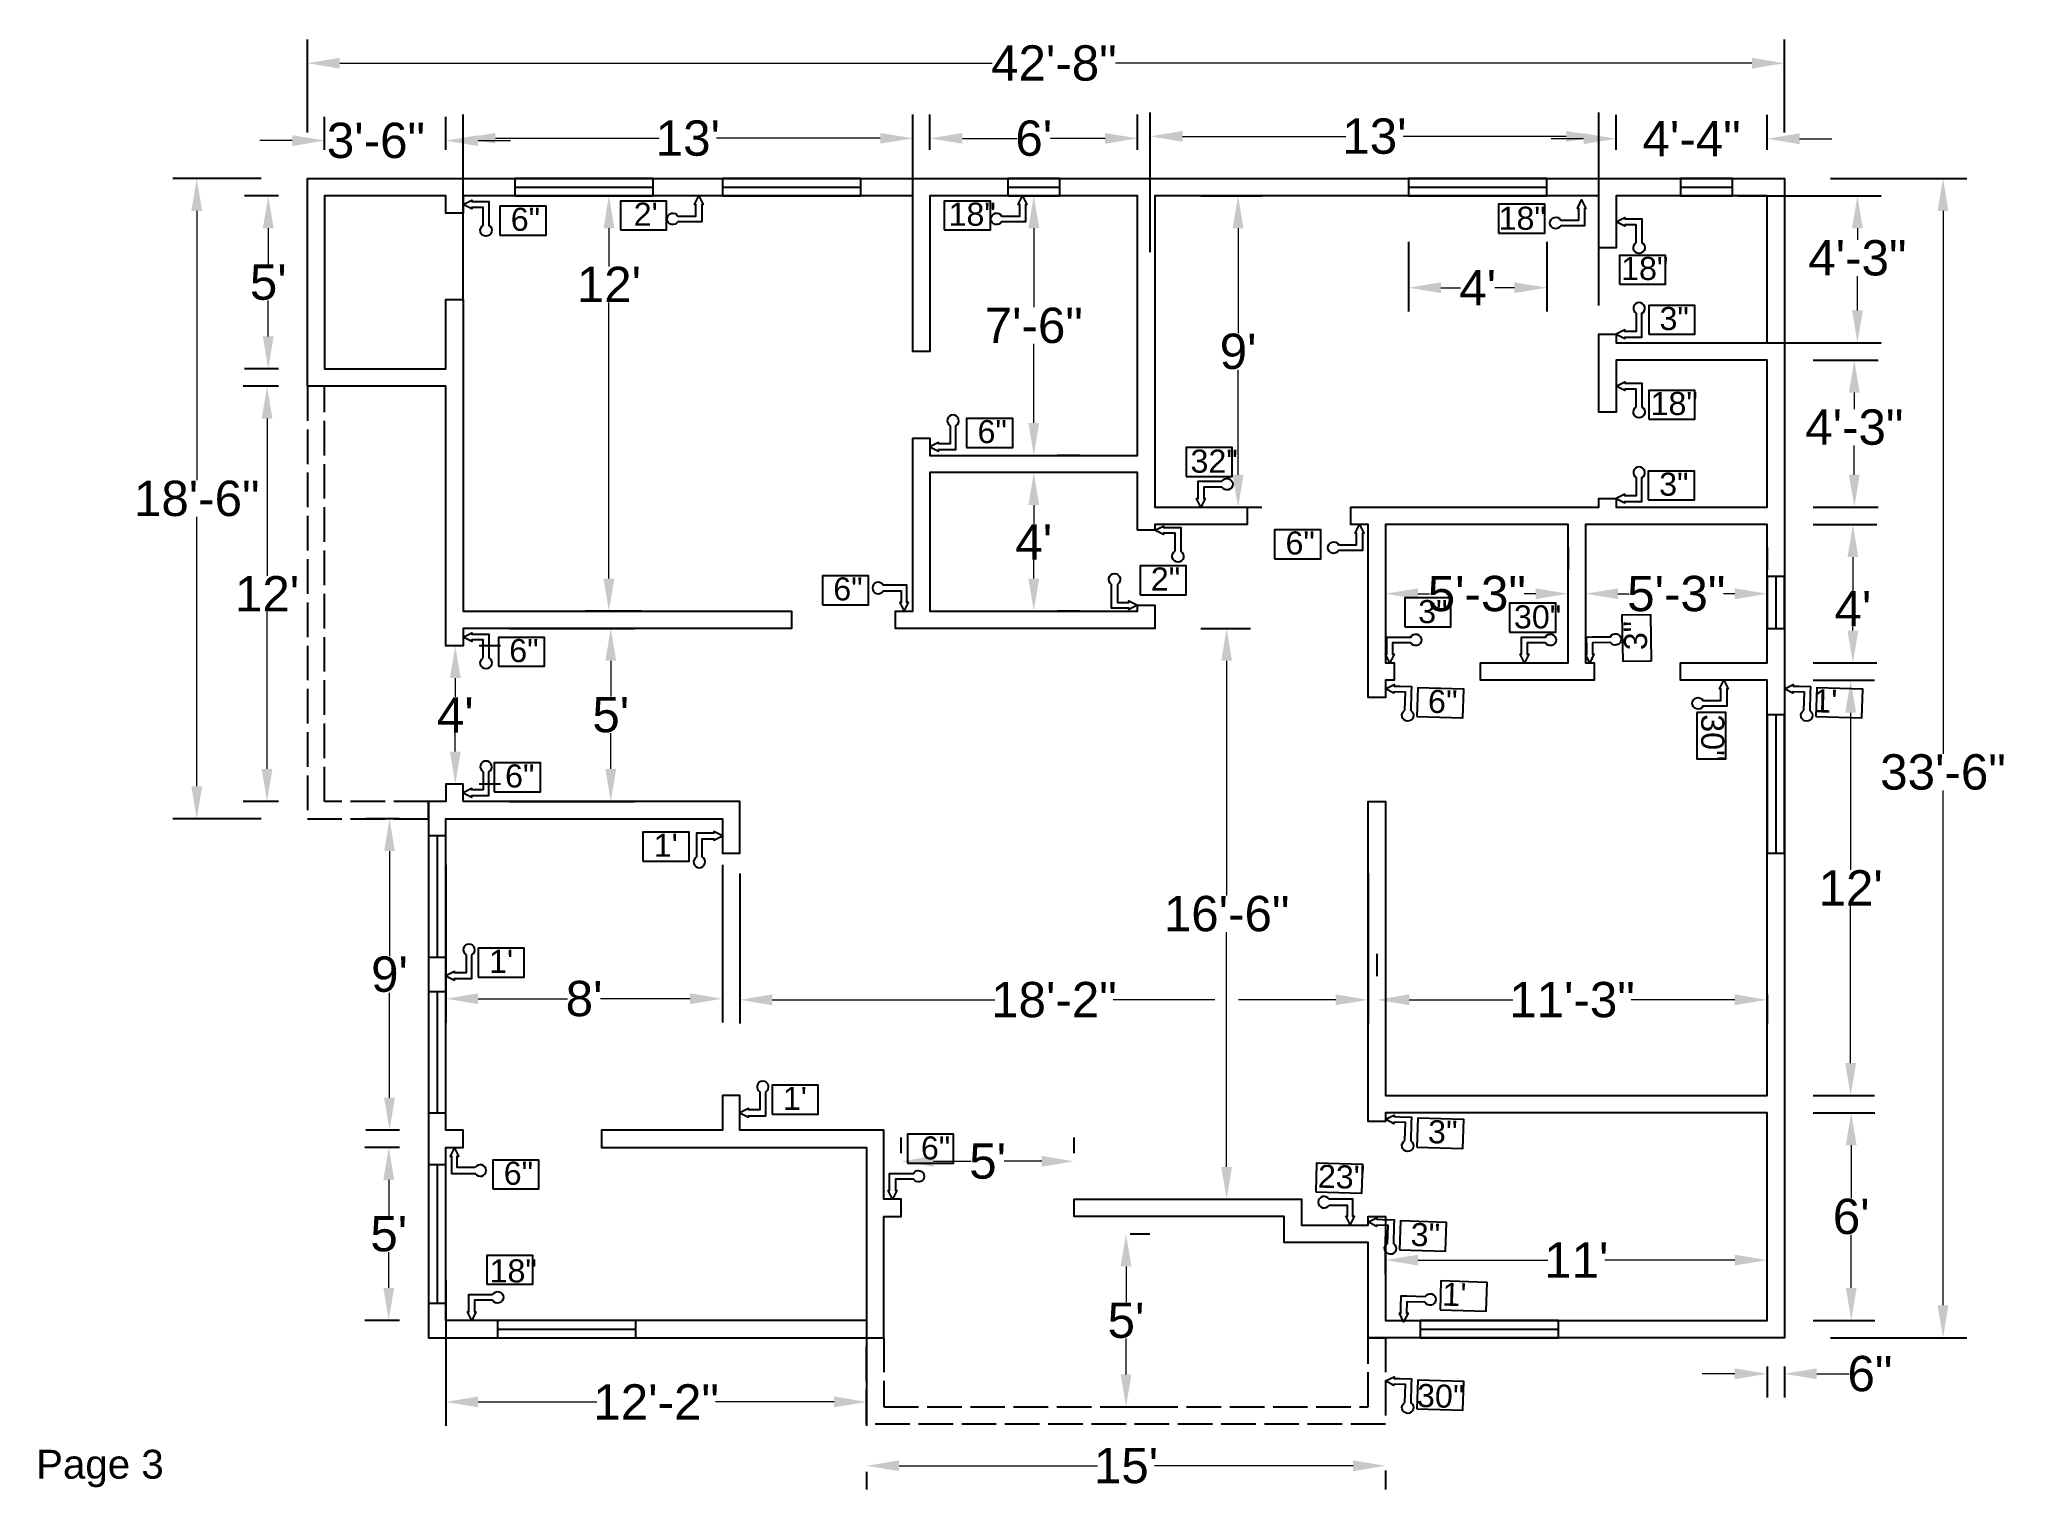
# Model space of a CAD drawing. Header units: inches. Extents: x -148 to 535, y -132 to 371.
import ezdxf

# ---------------------------------------------------------------- set-up
doc = ezdxf.new("R2010")
doc.units = ezdxf.units.IN
doc.header["$MEASUREMENT"] = 0
doc.linetypes.add('ACAD_ISO02W100', pattern=[15, 12, -3])
for name, color, linetype in [('Anno-Dims-01', 210, 'Continuous'), ('Anno-Dims-02', 120, 'Continuous'), ('Anno-Texts-Pg-No', 70, 'Continuous'), ('Multileader-Dims', 60, 'Continuous'), ('Multileaders', 40, 'Continuous'), ('Plan-01', 7, 'Continuous'), ('Verandah', 201, 'Continuous'), ('Windows-01', 240, 'Continuous')]:
    doc.layers.add(name, color=color, linetype=linetype)
doc.styles.get("Standard").update_dxf_attribs({"font": 'arial.ttf'})
doc.dimstyles.get("Standard").update_dxf_attribs({"dimtxt": 12.25, "dimasz": 11.25, "dimexe": 8.25, "dimexo": 16, "dimgap": 0.09, "dimtad": 0, "dimtih": 1, "dimtoh": 1, "dimdec": 0, "dimzin": 0, "dimdsep": 46, "dimlunit": 4, "dimtxsty": 'Standard', "dimcen": 0.09, "dimadec": 0, "dimazin": 0, "dimtfac": 1, "dimtdec": 0, "dimtofl": 0, "dimtmove": 0, "dimatfit": 3, "dimfxl": 1, "dimtolj": 1, "dimtzin": 0, "dimlwd": 5, "dimarcsym": 0})

msp = doc.modelspace()

# ---------------------------------------------------------------- texts
at = {"layer": 'Anno-Texts-Pg-No', "linetype": 'ACAD_ISO02W100'}
msp.add_text('Page 3', height=10, dxfattribs=at).set_placement((-149.56, -127.91))
at = {"layer": 'Multileader-Dims'}
for s, p in [(" 2'", (54.65, 306.59)), ('18"', (166.98, 306.59)), ('6"', (15.1, 304.83)), ('18"', (357.79, 305.18)), ('18"', (400.3, 287.77)), (' 3"', (410.51, 270.41)), ('18"', (410.51, 240.95)), ('6"', (177.03, 231.19)), ('32"', (250.92, 220.95)), ('3"', (413.49, 212.96)), ('6"', (283.86, 192.59)), ('6"', (126.99, 176.64)), ('2"', (237.16, 180.08)), (' 3"', (326.78, 168.78)), ('30"', (363.12, 166.95)), ('6"', (14.57, 155.27)), ('6"', (13.13, 111.78)), ("1'", (64.7, 87.74)), ("1'", (7.57, 47.49)), ("1'", (109.49, -0.04)), (' 6"', (154.28, -17.22)), ('6"', (12.66, -25.99)), (' 18"', (4.65, -59.86))]:
    msp.add_text(s, height=8, dxfattribs=at).set_placement(p)
for s, rotation, p in [('3"', 90.94622, (409.33, 159.45)), (' 6"', 358.28259, (330.09, 137.83)), (" 1'", 358.28259, (463.71, 137.97)), ('30"', 270, (428.08, 137.18)), (' 3"', 358.28259, (330.09, -11.44)), ('23"', 358.28259, (294.99, -26.99)), (' 3"', 358.28259, (324.08, -47.09)), ("1'", 358.28259, (338.15, -67.9)), (' 30"', 358.28259, (326.27, -102.92))]:
    msp.add_text(s, height=8, rotation=rotation, dxfattribs=at).set_placement(p)

# ---------------------------------------------------------------- blocks, each defined once
blk = doc.blocks.new('*D1')
at = {"layer": 'Anno-Dims-02', "color": 0, "lineweight": -2, "transparency": 16777216}
for p, q in [((-55.46, 338.96), (-55.46, 371.2)), ((456.94, 338.96), (456.94, 371.2))]:
    blk.add_line(p, q, dxfattribs=at)
at = {"layer": 'Anno-Dims-02', "color": 0, "lineweight": 5, "transparency": 16777216}
for p, q in [((-44.21, 362.95), (182.14, 362.95)), ((445.69, 362.95), (224.89, 362.95))]:
    blk.add_line(p, q, dxfattribs=at)
at = {"layer": 'Anno-Dims-02', "color": 0, "transparency": 16777216}
for points in [[(-44.21, 364.83), (-44.21, 361.08), (-55.46, 362.95)], [(445.69, 364.83), (445.69, 361.08), (456.94, 362.95)]]:
    blk.add_solid(points, dxfattribs=at)
at = {"layer": 'Anno-Dims-02', "color": 0, "transparency": 16777216, "insert": (203.51, 362.95), "char_height": 12.25, "attachment_point": 5}
blk.add_mtext('\\A1;42\'-8"', dxfattribs=at)
blk = doc.blocks.new('*D2')
at = {"layer": 'Anno-Dims-02', "color": 0, "lineweight": -2, "transparency": 16777216}
for p, q in [((472.94, 322.96), (520.22, 322.96)), ((472.94, -79.04), (520.22, -79.04))]:
    blk.add_line(p, q, dxfattribs=at)
at = {"layer": 'Anno-Dims-02', "color": 0, "lineweight": 5, "transparency": 16777216}
for p, q in [((511.97, 311.71), (511.97, 123.44)), ((511.97, -67.79), (511.97, 110.74))]:
    blk.add_line(p, q, dxfattribs=at)
at = {"layer": 'Anno-Dims-02', "color": 0, "transparency": 16777216}
for points in [[(510.1, 311.71), (513.85, 311.71), (511.97, 322.96)], [(510.1, -67.79), (513.85, -67.79), (511.97, -79.04)]]:
    blk.add_solid(points, dxfattribs=at)
at = {"layer": 'Anno-Dims-02', "color": 0, "transparency": 16777216, "insert": (511.97, 117.09), "char_height": 12.25, "attachment_point": 5}
blk.add_mtext('\\A1;33\'-6"', dxfattribs=at)
blk = doc.blocks.new('*D3')
at = {"layer": 'Anno-Dims-02', "color": 0, "lineweight": 5, "transparency": 16777216}
for p, q in [((439.69, -91.56), (428.44, -91.56)), ((468.19, -91.56), (479.44, -91.56))]:
    blk.add_line(p, q, dxfattribs=at)
at = {"layer": 'Anno-Dims-02', "color": 0, "lineweight": -2, "transparency": 16777216}
for p, q in [((450.94, -89.04), (450.94, -99.81)), ((456.94, -89.04), (456.94, -99.81))]:
    blk.add_line(p, q, dxfattribs=at)
at = {"layer": 'Anno-Dims-02', "color": 0, "transparency": 16777216}
for points in [[(439.69, -89.68), (439.69, -93.43), (450.94, -91.56)], [(468.19, -89.68), (468.19, -93.43), (456.94, -91.56)]]:
    blk.add_solid(points, dxfattribs=at)
at = {"layer": 'Anno-Dims-02', "color": 0, "transparency": 16777216, "insert": (486.61, -91.56), "char_height": 12.25, "attachment_point": 5}
blk.add_mtext('\\A1;6"', dxfattribs=at)
blk = doc.blocks.new('*D4')
at = {"layer": 'Anno-Dims-01', "color": 0, "lineweight": -2, "transparency": 16777216}
for p, q in [((-1.46, 280.46), (-1.46, 345.16)), ((154.54, 296.46), (154.54, 345.16))]:
    blk.add_line(p, q, dxfattribs=at)
at = {"layer": 'Anno-Dims-01', "color": 0, "lineweight": 5, "transparency": 16777216}
for p, q in [((9.79, 336.91), (66.64, 336.91)), ((143.29, 336.91), (86.45, 336.91))]:
    blk.add_line(p, q, dxfattribs=at)
at = {"layer": 'Anno-Dims-01', "color": 0, "transparency": 16777216}
for points in [[(9.79, 338.79), (9.79, 335.04), (-1.46, 336.91)], [(143.29, 338.79), (143.29, 335.04), (154.54, 336.91)]]:
    blk.add_solid(points, dxfattribs=at)
at = {"layer": 'Anno-Dims-01', "color": 0, "transparency": 16777216, "insert": (76.54, 336.91), "char_height": 12.25, "attachment_point": 5}
blk.add_mtext("\\A1;13'", dxfattribs=at)
blk = doc.blocks.new('*D5')
at = {"layer": 'Anno-Dims-01', "color": 0, "lineweight": -2, "transparency": 16777216}
for p, q in [((60.54, 316.96), (40.9, 316.96)), ((60.54, 172.96), (40.9, 172.96))]:
    blk.add_line(p, q, dxfattribs=at)
at = {"layer": 'Anno-Dims-01', "color": 0, "lineweight": 5, "transparency": 16777216}
for p, q in [((49.15, 305.71), (49.15, 292.47)), ((49.15, 184.21), (49.15, 279.99))]:
    blk.add_line(p, q, dxfattribs=at)
at = {"layer": 'Anno-Dims-01', "color": 0, "transparency": 16777216}
for points in [[(47.28, 305.71), (51.03, 305.71), (49.15, 316.96)], [(47.28, 184.21), (51.03, 184.21), (49.15, 172.96)]]:
    blk.add_solid(points, dxfattribs=at)
at = {"layer": 'Anno-Dims-01', "color": 0, "transparency": 16777216, "insert": (49.15, 286.23), "char_height": 12.25, "attachment_point": 5}
blk.add_mtext("\\A1;12'", dxfattribs=at)
blk = doc.blocks.new('*D6')
at = {"layer": 'Anno-Dims-01', "color": 0, "lineweight": -2, "transparency": 16777216}
for p, q in [((236.92, 297.48), (236.92, 345.84)), ((392.54, 278.96), (392.54, 345.84))]:
    blk.add_line(p, q, dxfattribs=at)
at = {"layer": 'Anno-Dims-01', "color": 0, "lineweight": 5, "transparency": 16777216}
for p, q in [((248.17, 337.59), (304.83, 337.59)), ((381.29, 337.59), (324.64, 337.59))]:
    blk.add_line(p, q, dxfattribs=at)
at = {"layer": 'Anno-Dims-01', "color": 0, "transparency": 16777216}
for points in [[(248.17, 339.47), (248.17, 335.72), (236.92, 337.59)], [(381.29, 339.47), (381.29, 335.72), (392.54, 337.59)]]:
    blk.add_solid(points, dxfattribs=at)
at = {"layer": 'Anno-Dims-01', "color": 0, "transparency": 16777216, "insert": (314.73, 337.59), "char_height": 12.25, "attachment_point": 5}
blk.add_mtext("\\A1;13'", dxfattribs=at)
blk = doc.blocks.new('*D7')
at = {"layer": 'Anno-Dims-01', "color": 0, "lineweight": -2, "transparency": 16777216}
for p, q in [((254.54, 316.96), (275.68, 316.96)), ((254.54, 208.96), (275.68, 208.96))]:
    blk.add_line(p, q, dxfattribs=at)
at = {"layer": 'Anno-Dims-01', "color": 0, "lineweight": 5, "transparency": 16777216}
for p, q in [((267.43, 305.71), (267.43, 269.31)), ((267.43, 220.21), (267.43, 256.62))]:
    blk.add_line(p, q, dxfattribs=at)
at = {"layer": 'Anno-Dims-01', "color": 0, "transparency": 16777216}
for points in [[(265.55, 305.71), (269.3, 305.71), (267.43, 316.96)], [(265.55, 220.21), (269.3, 220.21), (267.43, 208.96)]]:
    blk.add_solid(points, dxfattribs=at)
at = {"layer": 'Anno-Dims-01', "color": 0, "transparency": 16777216, "insert": (267.43, 262.96), "char_height": 12.25, "attachment_point": 5}
blk.add_mtext("\\A1;9'", dxfattribs=at)
blk = doc.blocks.new('*D8')
at = {"layer": 'Anno-Dims-01', "color": 0, "lineweight": -2, "transparency": 16777216}
for p, q in [((315.57, 54.14), (315.57, 46.39)), ((450.94, 39.96), (450.94, 29.89))]:
    blk.add_line(p, q, dxfattribs=at)
at = {"layer": 'Anno-Dims-01', "color": 0, "lineweight": 5, "transparency": 16777216}
for p, q in [((326.82, 38.14), (362.71, 38.14)), ((439.69, 38.14), (403.81, 38.14))]:
    blk.add_line(p, q, dxfattribs=at)
at = {"layer": 'Anno-Dims-01', "color": 0, "transparency": 16777216}
for points in [[(326.82, 40.02), (326.82, 36.27), (315.57, 38.14)], [(439.69, 40.02), (439.69, 36.27), (450.94, 38.14)]]:
    blk.add_solid(points, dxfattribs=at)
at = {"layer": 'Anno-Dims-01', "color": 0, "transparency": 16777216, "insert": (383.26, 38.14), "char_height": 12.25, "attachment_point": 5}
blk.add_mtext('\\A1;11\'-3"', dxfattribs=at)
blk = doc.blocks.new('*D9')
at = {"layer": 'Anno-Dims-01', "color": 0, "lineweight": -2, "transparency": 16777216}
for p, q in [((318.54, -57.04), (318.54, -43.88)), ((450.94, -57.04), (450.94, -43.88))]:
    blk.add_line(p, q, dxfattribs=at)
at = {"layer": 'Anno-Dims-01', "color": 0, "lineweight": 5, "transparency": 16777216}
for p, q in [((329.79, -52.13), (374.84, -52.13)), ((439.69, -52.13), (394.65, -52.13))]:
    blk.add_line(p, q, dxfattribs=at)
at = {"layer": 'Anno-Dims-01', "color": 0, "transparency": 16777216}
for points in [[(329.79, -50.26), (329.79, -54.01), (318.54, -52.13)], [(439.69, -50.26), (439.69, -54.01), (450.94, -52.13)]]:
    blk.add_solid(points, dxfattribs=at)
at = {"layer": 'Anno-Dims-01', "color": 0, "transparency": 16777216, "insert": (384.74, -52.13), "char_height": 12.25, "attachment_point": 5}
blk.add_mtext("\\A1;11'", dxfattribs=at)
blk = doc.blocks.new('*D10')
at = {"layer": 'Anno-Dims-01', "color": 0, "lineweight": -2, "transparency": 16777216}
for p, q in [((94.54, 81.96), (94.54, 29.89)), ((312.54, 81.96), (312.54, 29.89))]:
    blk.add_line(p, q, dxfattribs=at)
at = {"layer": 'Anno-Dims-01', "color": 0, "lineweight": 5, "transparency": 16777216}
for p, q in [((105.79, 38.14), (182.99, 38.14)), ((259.32, 38.14), (224.1, 38.14)), ((301.29, 38.14), (267.57, 38.14))]:
    blk.add_line(p, q, dxfattribs=at)
at = {"layer": 'Anno-Dims-01', "color": 0, "transparency": 16777216}
for points in [[(105.79, 40.02), (105.79, 36.27), (94.54, 38.14)], [(301.29, 40.02), (301.29, 36.27), (312.54, 38.14)]]:
    blk.add_solid(points, dxfattribs=at)
at = {"layer": 'Anno-Dims-01', "color": 0, "transparency": 16777216, "insert": (203.54, 38.14), "char_height": 12.25, "attachment_point": 5}
blk.add_mtext('\\A1;18\'-2"', dxfattribs=at)
blk = doc.blocks.new('*D11')
at = {"layer": 'Anno-Dims-01', "color": 0, "lineweight": -2, "transparency": 16777216}
for p, q in [((254.54, 166.96), (271.7, 166.96)), ((254.54, -31.04), (271.7, -31.04))]:
    blk.add_line(p, q, dxfattribs=at)
at = {"layer": 'Anno-Dims-01', "color": 0, "lineweight": 5, "transparency": 16777216}
for p, q in [((263.45, 155.71), (263.45, 74.31)), ((263.45, -19.79), (263.45, 61.62))]:
    blk.add_line(p, q, dxfattribs=at)
at = {"layer": 'Anno-Dims-01', "color": 0, "transparency": 16777216}
for points in [[(261.57, 155.71), (265.32, 155.71), (263.45, 166.96)], [(261.57, -19.79), (265.32, -19.79), (263.45, -31.04)]]:
    blk.add_solid(points, dxfattribs=at)
at = {"layer": 'Anno-Dims-01', "color": 0, "transparency": 16777216, "insert": (263.45, 67.96), "char_height": 12.25, "attachment_point": 5}
blk.add_mtext('\\A1;16\'-6"', dxfattribs=at)
blk = doc.blocks.new('*D12')
at = {"layer": 'Anno-Dims-02', "color": 0, "lineweight": -2, "transparency": 16777216}
for p, q in [((-7.46, -59.04), (-7.46, -109.56)), ((138.54, -59.04), (138.54, -109.56))]:
    blk.add_line(p, q, dxfattribs=at)
at = {"layer": 'Anno-Dims-02', "color": 0, "lineweight": 5, "transparency": 16777216}
for p, q in [((3.79, -101.31), (44.99, -101.31)), ((127.29, -101.31), (86.1, -101.31))]:
    blk.add_line(p, q, dxfattribs=at)
at = {"layer": 'Anno-Dims-02', "color": 0, "transparency": 16777216}
for points in [[(3.79, -99.43), (3.79, -103.18), (-7.46, -101.31)], [(127.29, -99.43), (127.29, -103.18), (138.54, -101.31)]]:
    blk.add_solid(points, dxfattribs=at)
at = {"layer": 'Anno-Dims-02', "color": 0, "transparency": 16777216, "insert": (65.54, -101.31), "char_height": 12.25, "attachment_point": 5}
blk.add_mtext('\\A1;12\'-2"', dxfattribs=at)
blk = doc.blocks.new('*D13')
at = {"layer": 'Anno-Dims-01', "color": 0, "lineweight": -2, "transparency": 16777216}
for p, q in [((-7.46, 84.96), (-7.46, 30.26)), ((88.54, 84.96), (88.54, 30.26))]:
    blk.add_line(p, q, dxfattribs=at)
at = {"layer": 'Anno-Dims-01', "color": 0, "lineweight": 5, "transparency": 16777216}
for p, q in [((3.79, 38.51), (34.81, 38.51)), ((77.29, 38.51), (46.28, 38.51))]:
    blk.add_line(p, q, dxfattribs=at)
at = {"layer": 'Anno-Dims-01', "color": 0, "transparency": 16777216}
for points in [[(3.79, 40.39), (3.79, 36.64), (-7.46, 38.51)], [(77.29, 40.39), (77.29, 36.64), (88.54, 38.51)]]:
    blk.add_solid(points, dxfattribs=at)
at = {"layer": 'Anno-Dims-01', "color": 0, "transparency": 16777216, "insert": (40.54, 38.51), "char_height": 12.25, "attachment_point": 5}
blk.add_mtext("\\A1;8'", dxfattribs=at)
blk = doc.blocks.new('*D14')
at = {"layer": 'Anno-Dims-01', "color": 0, "lineweight": -2, "transparency": 16777216}
for p, q in [((14.54, 166.96), (58.05, 166.96)), ((14.54, 106.96), (58.05, 106.96))]:
    blk.add_line(p, q, dxfattribs=at)
at = {"layer": 'Anno-Dims-01', "color": 0, "lineweight": 5, "transparency": 16777216}
for p, q in [((49.8, 155.71), (49.8, 143.28)), ((49.8, 118.21), (49.8, 130.64))]:
    blk.add_line(p, q, dxfattribs=at)
at = {"layer": 'Anno-Dims-01', "color": 0, "transparency": 16777216}
for points in [[(47.92, 155.71), (51.67, 155.71), (49.8, 166.96)], [(47.92, 118.21), (51.67, 118.21), (49.8, 106.96)]]:
    blk.add_solid(points, dxfattribs=at)
at = {"layer": 'Anno-Dims-01', "color": 0, "transparency": 16777216, "insert": (49.8, 136.96), "char_height": 12.25, "attachment_point": 5}
blk.add_mtext("\\A1;5'", dxfattribs=at)
blk = doc.blocks.new('*D15')
at = {"layer": 'Anno-Dims-01', "color": 0, "lineweight": -2, "transparency": 16777216}
for p, q in [((11.54, 160.96), (4.11, 160.96)), ((11.54, 112.96), (4.11, 112.96))]:
    blk.add_line(p, q, dxfattribs=at)
at = {"layer": 'Anno-Dims-01', "color": 0, "lineweight": 5, "transparency": 16777216}
for p, q in [((-4.14, 149.71), (-4.14, 143.18)), ((-4.14, 124.21), (-4.14, 130.75))]:
    blk.add_line(p, q, dxfattribs=at)
at = {"layer": 'Anno-Dims-01', "color": 0, "transparency": 16777216}
for points in [[(-6.01, 149.71), (-2.26, 149.71), (-4.14, 160.96)], [(-6.01, 124.21), (-2.26, 124.21), (-4.14, 112.96)]]:
    blk.add_solid(points, dxfattribs=at)
at = {"layer": 'Anno-Dims-01', "color": 0, "transparency": 16777216, "insert": (-4.14, 136.96), "char_height": 12.25, "attachment_point": 5}
blk.add_mtext("\\A1;4'", dxfattribs=at)
blk = doc.blocks.new('*D16')
at = {"layer": 'Anno-Dims-01', "color": 0, "lineweight": -2, "transparency": 16777216}
for p, q in [((150.54, -15.04), (150.54, -9.6)), ((210.54, -15.04), (210.54, -9.6))]:
    blk.add_line(p, q, dxfattribs=at)
at = {"layer": 'Anno-Dims-01', "color": 0, "lineweight": 5, "transparency": 16777216}
for p, q in [((161.79, -17.85), (174.82, -17.85)), ((199.29, -17.85), (186.27, -17.85))]:
    blk.add_line(p, q, dxfattribs=at)
at = {"layer": 'Anno-Dims-01', "color": 0, "transparency": 16777216}
for points in [[(161.79, -15.98), (161.79, -19.73), (150.54, -17.85)], [(199.29, -15.98), (199.29, -19.73), (210.54, -17.85)]]:
    blk.add_solid(points, dxfattribs=at)
at = {"layer": 'Anno-Dims-01', "color": 0, "transparency": 16777216, "insert": (180.54, -17.85), "char_height": 12.25, "attachment_point": 5}
blk.add_mtext("\\A1;5'", dxfattribs=at)
blk = doc.blocks.new('*D17')
at = {"layer": 'Anno-Dims-01', "color": 0, "lineweight": -2, "transparency": 16777216}
for p, q in [((230, -43.04), (236.79, -43.04)), ((230, -103.04), (236.79, -103.04))]:
    blk.add_line(p, q, dxfattribs=at)
at = {"layer": 'Anno-Dims-01', "color": 0, "lineweight": 5, "transparency": 16777216}
for p, q in [((228.54, -54.29), (228.54, -66.72)), ((228.54, -91.79), (228.54, -79.36))]:
    blk.add_line(p, q, dxfattribs=at)
at = {"layer": 'Anno-Dims-01', "color": 0, "transparency": 16777216}
for points in [[(226.67, -54.29), (230.42, -54.29), (228.54, -43.04)], [(226.67, -91.79), (230.42, -91.79), (228.54, -103.04)]]:
    blk.add_solid(points, dxfattribs=at)
at = {"layer": 'Anno-Dims-01', "color": 0, "transparency": 16777216, "insert": (228.54, -73.04), "char_height": 12.25, "attachment_point": 5}
blk.add_mtext("\\A1;5'", dxfattribs=at)
blk = doc.blocks.new('*D22')
at = {"layer": 'Anno-Dims-01', "color": 0, "lineweight": -2, "transparency": 16777216}
for p, q in [((160.54, 332.96), (160.54, 345.14)), ((232.54, 332.96), (232.54, 345.14))]:
    blk.add_line(p, q, dxfattribs=at)
at = {"layer": 'Anno-Dims-01', "color": 0, "lineweight": 5, "transparency": 16777216}
for p, q in [((171.79, 336.89), (190.78, 336.89)), ((221.29, 336.89), (202.3, 336.89))]:
    blk.add_line(p, q, dxfattribs=at)
at = {"layer": 'Anno-Dims-01', "color": 0, "transparency": 16777216}
for points in [[(171.79, 338.77), (171.79, 335.02), (160.54, 336.89)], [(221.29, 338.77), (221.29, 335.02), (232.54, 336.89)]]:
    blk.add_solid(points, dxfattribs=at)
at = {"layer": 'Anno-Dims-01', "color": 0, "transparency": 16777216, "insert": (196.54, 336.89), "char_height": 12.25, "attachment_point": 5}
blk.add_mtext("\\A1;6'", dxfattribs=at)
blk = doc.blocks.new('*D23')
at = {"layer": 'Anno-Dims-01', "color": 0, "lineweight": -2, "transparency": 16777216}
for p, q in [((318.54, 194.96), (318.54, 187.21)), ((381.94, 194.96), (381.94, 187.21))]:
    blk.add_line(p, q, dxfattribs=at)
at = {"layer": 'Anno-Dims-01', "color": 0, "lineweight": 5, "transparency": 16777216}
for p, q in [((329.79, 178.96), (333.87, 178.96)), ((370.69, 178.96), (366.62, 178.96))]:
    blk.add_line(p, q, dxfattribs=at)
at = {"layer": 'Anno-Dims-01', "color": 0, "transparency": 16777216}
for points in [[(329.79, 180.84), (329.79, 177.09), (318.54, 178.96)], [(370.69, 180.84), (370.69, 177.09), (381.94, 178.96)]]:
    blk.add_solid(points, dxfattribs=at)
at = {"layer": 'Anno-Dims-01', "color": 0, "transparency": 16777216, "insert": (350.24, 178.96), "char_height": 12.25, "attachment_point": 5}
blk.add_mtext('\\A1;5\'-3"', dxfattribs=at)
blk = doc.blocks.new('*D24')
at = {"layer": 'Anno-Dims-01', "color": 0, "lineweight": -2, "transparency": 16777216}
for p, q in [((387.94, 194.96), (387.94, 187.21)), ((450.94, 194.96), (450.94, 187.21))]:
    blk.add_line(p, q, dxfattribs=at)
at = {"layer": 'Anno-Dims-01', "color": 0, "lineweight": 5, "transparency": 16777216}
for p, q in [((399.19, 178.96), (403.07, 178.96)), ((439.69, 178.96), (435.82, 178.96))]:
    blk.add_line(p, q, dxfattribs=at)
at = {"layer": 'Anno-Dims-01', "color": 0, "transparency": 16777216}
for points in [[(399.19, 180.84), (399.19, 177.09), (387.94, 178.96)], [(439.69, 180.84), (439.69, 177.09), (450.94, 178.96)]]:
    blk.add_solid(points, dxfattribs=at)
at = {"layer": 'Anno-Dims-01', "color": 0, "transparency": 16777216, "insert": (419.44, 178.96), "char_height": 12.25, "attachment_point": 5}
blk.add_mtext('\\A1;5\'-3"', dxfattribs=at)
blk = doc.blocks.new('*D25')
at = {"layer": 'Anno-Dims-01', "color": 0, "lineweight": -2, "transparency": 16777216}
for p, q in [((466.94, 202.96), (488.96, 202.96)), ((466.94, 154.96), (488.96, 154.96))]:
    blk.add_line(p, q, dxfattribs=at)
at = {"layer": 'Anno-Dims-01', "color": 0, "lineweight": 5, "transparency": 16777216}
for p, q in [((480.71, 191.71), (480.71, 179.96)), ((480.71, 166.21), (480.71, 167.53))]:
    blk.add_line(p, q, dxfattribs=at)
at = {"layer": 'Anno-Dims-01', "color": 0, "transparency": 16777216}
for points in [[(478.83, 191.71), (482.58, 191.71), (480.71, 202.96)], [(478.83, 166.21), (482.58, 166.21), (480.71, 154.96)]]:
    blk.add_solid(points, dxfattribs=at)
at = {"layer": 'Anno-Dims-01', "color": 0, "transparency": 16777216, "insert": (480.71, 173.75), "char_height": 12.25, "attachment_point": 5}
blk.add_mtext("\\A1;4'", dxfattribs=at)
blk = doc.blocks.new('*D26')
at = {"layer": 'Anno-Dims-01', "color": 0, "lineweight": -2, "transparency": 16777216}
for p, q in [((398.54, 332.96), (398.54, 345.01)), ((450.94, 332.96), (450.94, 345.01))]:
    blk.add_line(p, q, dxfattribs=at)
at = {"layer": 'Anno-Dims-01', "color": 0, "lineweight": 5, "transparency": 16777216}
for p, q in [((387.29, 336.76), (376.04, 336.76)), ((462.19, 336.76), (473.44, 336.76))]:
    blk.add_line(p, q, dxfattribs=at)
at = {"layer": 'Anno-Dims-01', "color": 0, "transparency": 16777216}
for points in [[(387.29, 338.64), (387.29, 334.89), (398.54, 336.76)], [(462.19, 338.64), (462.19, 334.89), (450.94, 336.76)]]:
    blk.add_solid(points, dxfattribs=at)
at = {"layer": 'Anno-Dims-01', "color": 0, "transparency": 16777216, "insert": (424.74, 336.76), "char_height": 12.25, "attachment_point": 5}
blk.add_mtext('\\A1;4\'-4"', dxfattribs=at)
blk = doc.blocks.new('*D27')
at = {"layer": 'Anno-Dims-01', "color": 0, "lineweight": -2, "transparency": 16777216}
for p, q in [((440.74, 316.96), (490.52, 316.96)), ((440.74, 265.96), (490.52, 265.96))]:
    blk.add_line(p, q, dxfattribs=at)
at = {"layer": 'Anno-Dims-01', "color": 0, "lineweight": 5, "transparency": 16777216}
for p, q in [((482.27, 305.71), (482.27, 301.74)), ((482.27, 277.21), (482.27, 289.05))]:
    blk.add_line(p, q, dxfattribs=at)
at = {"layer": 'Anno-Dims-01', "color": 0, "transparency": 16777216}
for points in [[(480.4, 305.71), (484.15, 305.71), (482.27, 316.96)], [(480.4, 277.21), (484.15, 277.21), (482.27, 265.96)]]:
    blk.add_solid(points, dxfattribs=at)
at = {"layer": 'Anno-Dims-01', "color": 0, "transparency": 16777216, "insert": (482.27, 295.39), "char_height": 12.25, "attachment_point": 5}
blk.add_mtext('\\A1;4\'-3"', dxfattribs=at)
blk = doc.blocks.new('*D28')
at = {"layer": 'Anno-Dims-01', "color": 0, "lineweight": -2, "transparency": 16777216}
for p, q in [((466.94, 259.96), (489.45, 259.96)), ((466.94, 208.96), (489.45, 208.96))]:
    blk.add_line(p, q, dxfattribs=at)
at = {"layer": 'Anno-Dims-01', "color": 0, "lineweight": 5, "transparency": 16777216}
for p, q in [((481.2, 248.71), (481.2, 243.03)), ((481.2, 220.21), (481.2, 230.33))]:
    blk.add_line(p, q, dxfattribs=at)
at = {"layer": 'Anno-Dims-01', "color": 0, "transparency": 16777216}
for points in [[(479.33, 248.71), (483.08, 248.71), (481.2, 259.96)], [(479.33, 220.21), (483.08, 220.21), (481.2, 208.96)]]:
    blk.add_solid(points, dxfattribs=at)
at = {"layer": 'Anno-Dims-01', "color": 0, "transparency": 16777216, "insert": (481.2, 236.68), "char_height": 12.25, "attachment_point": 5}
blk.add_mtext('\\A1;4\'-3"', dxfattribs=at)
blk = doc.blocks.new('*D29')
at = {"layer": 'Anno-Dims-01', "color": 0, "lineweight": -2, "transparency": 16777216}
for p, q in [((-49.46, 332.96), (-49.46, 344.36)), ((-7.46, 332.96), (-7.46, 344.36))]:
    blk.add_line(p, q, dxfattribs=at)
at = {"layer": 'Anno-Dims-01', "color": 0, "lineweight": 5, "transparency": 16777216}
for p, q in [((-60.71, 336.11), (-71.96, 336.11)), ((3.79, 336.11), (15.04, 336.11))]:
    blk.add_line(p, q, dxfattribs=at)
at = {"layer": 'Anno-Dims-01', "color": 0, "transparency": 16777216}
for points in [[(-60.71, 337.99), (-60.71, 334.24), (-49.46, 336.11)], [(3.79, 337.99), (3.79, 334.24), (-7.46, 336.11)]]:
    blk.add_solid(points, dxfattribs=at)
at = {"layer": 'Anno-Dims-01', "color": 0, "transparency": 16777216, "insert": (-31.68, 336.11), "char_height": 12.25, "attachment_point": 5}
blk.add_mtext('\\A1;3\'-6"', dxfattribs=at)
blk = doc.blocks.new('*D30')
at = {"layer": 'Anno-Dims-02', "color": 0, "lineweight": -2, "transparency": 16777216}
for p, q in [((-71.46, 322.96), (-102.08, 322.96)), ((-71.46, 100.96), (-102.08, 100.96))]:
    blk.add_line(p, q, dxfattribs=at)
at = {"layer": 'Anno-Dims-02', "color": 0, "lineweight": 5, "transparency": 16777216}
for p, q in [((-93.83, 311.71), (-93.83, 218.31)), ((-93.83, 112.21), (-93.83, 205.62))]:
    blk.add_line(p, q, dxfattribs=at)
at = {"layer": 'Anno-Dims-02', "color": 0, "transparency": 16777216}
for points in [[(-95.7, 311.71), (-91.95, 311.71), (-93.83, 322.96)], [(-95.7, 112.21), (-91.95, 112.21), (-93.83, 100.96)]]:
    blk.add_solid(points, dxfattribs=at)
at = {"layer": 'Anno-Dims-02', "color": 0, "transparency": 16777216, "insert": (-93.83, 211.96), "char_height": 12.25, "attachment_point": 5}
blk.add_mtext('\\A1;18\'-6"', dxfattribs=at)
blk = doc.blocks.new('*D31')
at = {"layer": 'Anno-Dims-02', "color": 0, "lineweight": -2, "transparency": 16777216}
for p, q in [((-23.46, 100.96), (-35.21, 100.96)), ((-23.46, -7.04), (-35.21, -7.04))]:
    blk.add_line(p, q, dxfattribs=at)
at = {"layer": 'Anno-Dims-02', "color": 0, "lineweight": 5, "transparency": 16777216}
for p, q in [((-26.96, 89.71), (-26.96, 53.31)), ((-26.96, 4.21), (-26.96, 40.62))]:
    blk.add_line(p, q, dxfattribs=at)
at = {"layer": 'Anno-Dims-02', "color": 0, "transparency": 16777216}
for points in [[(-28.83, 89.71), (-25.08, 89.71), (-26.96, 100.96)], [(-28.83, 4.21), (-25.08, 4.21), (-26.96, -7.04)]]:
    blk.add_solid(points, dxfattribs=at)
at = {"layer": 'Anno-Dims-02', "color": 0, "transparency": 16777216, "insert": (-26.96, 46.96), "char_height": 12.25, "attachment_point": 5}
blk.add_mtext("\\A1;9'", dxfattribs=at)
blk = doc.blocks.new('*D32')
at = {"layer": 'Anno-Dims-02', "color": 0, "lineweight": -2, "transparency": 16777216}
for p, q in [((-23.46, -13.04), (-35.47, -13.04)), ((-23.46, -73.04), (-35.47, -73.04))]:
    blk.add_line(p, q, dxfattribs=at)
at = {"layer": 'Anno-Dims-02', "color": 0, "lineweight": 5, "transparency": 16777216}
for p, q in [((-27.22, -24.29), (-27.22, -36.72)), ((-27.22, -61.79), (-27.22, -49.36))]:
    blk.add_line(p, q, dxfattribs=at)
at = {"layer": 'Anno-Dims-02', "color": 0, "transparency": 16777216}
for points in [[(-29.09, -24.29), (-25.34, -24.29), (-27.22, -13.04)], [(-29.09, -61.79), (-25.34, -61.79), (-27.22, -73.04)]]:
    blk.add_solid(points, dxfattribs=at)
at = {"layer": 'Anno-Dims-02', "color": 0, "transparency": 16777216, "insert": (-27.22, -43.04), "char_height": 12.25, "attachment_point": 5}
blk.add_mtext("\\A1;5'", dxfattribs=at)
blk = doc.blocks.new('*D33')
at = {"layer": 'Anno-Dims-01', "color": 0, "lineweight": -2, "transparency": 16777216}
for p, q in [((466.94, -1.04), (488.37, -1.04)), ((466.94, -73.04), (488.37, -73.04))]:
    blk.add_line(p, q, dxfattribs=at)
at = {"layer": 'Anno-Dims-01', "color": 0, "lineweight": 5, "transparency": 16777216}
for p, q in [((480.12, -12.29), (480.12, -30.69)), ((480.12, -61.79), (480.12, -43.38))]:
    blk.add_line(p, q, dxfattribs=at)
at = {"layer": 'Anno-Dims-01', "color": 0, "transparency": 16777216}
for points in [[(478.25, -12.29), (482, -12.29), (480.12, -1.04)], [(478.25, -61.79), (482, -61.79), (480.12, -73.04)]]:
    blk.add_solid(points, dxfattribs=at)
at = {"layer": 'Anno-Dims-01', "color": 0, "transparency": 16777216, "insert": (480.12, -37.04), "char_height": 12.25, "attachment_point": 5}
blk.add_mtext("\\A1;6'", dxfattribs=at)
blk = doc.blocks.new('*D34')
at = {"layer": 'Anno-Dims-01', "color": 0, "lineweight": -2, "transparency": 16777216}
for p, q in [((466.94, 148.96), (488.18, 148.96)), ((466.94, 4.96), (488.18, 4.96))]:
    blk.add_line(p, q, dxfattribs=at)
at = {"layer": 'Anno-Dims-01', "color": 0, "lineweight": 5, "transparency": 16777216}
for p, q in [((479.93, 137.71), (479.93, 83.2)), ((479.93, 16.21), (479.93, 70.72))]:
    blk.add_line(p, q, dxfattribs=at)
at = {"layer": 'Anno-Dims-01', "color": 0, "transparency": 16777216}
for points in [[(478.05, 137.71), (481.8, 137.71), (479.93, 148.96)], [(478.05, 16.21), (481.8, 16.21), (479.93, 4.96)]]:
    blk.add_solid(points, dxfattribs=at)
at = {"layer": 'Anno-Dims-01', "color": 0, "transparency": 16777216, "insert": (479.93, 76.96), "char_height": 12.25, "attachment_point": 5}
blk.add_mtext("\\A1;12'", dxfattribs=at)
blk = doc.blocks.new('*D37')
at = {"layer": 'Anno-Dims-01', "color": 0, "lineweight": -2, "transparency": 16777216}
for p, q in [((-65.46, 316.96), (-77.27, 316.96)), ((-65.46, 256.96), (-77.27, 256.96))]:
    blk.add_line(p, q, dxfattribs=at)
at = {"layer": 'Anno-Dims-01', "color": 0, "lineweight": 5, "transparency": 16777216}
for p, q in [((-69.02, 305.71), (-69.02, 293.28)), ((-69.02, 268.21), (-69.02, 280.64))]:
    blk.add_line(p, q, dxfattribs=at)
at = {"layer": 'Anno-Dims-01', "color": 0, "transparency": 16777216}
for points in [[(-70.9, 305.71), (-67.15, 305.71), (-69.02, 316.96)], [(-70.9, 268.21), (-67.15, 268.21), (-69.02, 256.96)]]:
    blk.add_solid(points, dxfattribs=at)
at = {"layer": 'Anno-Dims-01', "color": 0, "transparency": 16777216, "insert": (-69.02, 286.96), "char_height": 12.25, "attachment_point": 5}
blk.add_mtext("\\A1;5'", dxfattribs=at)
blk = doc.blocks.new('*D38')
at = {"layer": 'Anno-Dims-01', "color": 0, "lineweight": -2, "transparency": 16777216}
for p, q in [((-65.46, 250.96), (-77.69, 250.96)), ((-65.46, 106.96), (-77.69, 106.96))]:
    blk.add_line(p, q, dxfattribs=at)
at = {"layer": 'Anno-Dims-01', "color": 0, "lineweight": 5, "transparency": 16777216}
for p, q in [((-69.44, 239.71), (-69.44, 185.2)), ((-69.44, 118.21), (-69.44, 172.72))]:
    blk.add_line(p, q, dxfattribs=at)
at = {"layer": 'Anno-Dims-01', "color": 0, "transparency": 16777216}
for points in [[(-71.31, 239.71), (-67.56, 239.71), (-69.44, 250.96)], [(-71.31, 118.21), (-67.56, 118.21), (-69.44, 106.96)]]:
    blk.add_solid(points, dxfattribs=at)
at = {"layer": 'Anno-Dims-01', "color": 0, "transparency": 16777216, "insert": (-69.44, 178.96), "char_height": 12.25, "attachment_point": 5}
blk.add_mtext("\\A1;12'", dxfattribs=at)
blk = doc.blocks.new('*D39')
at = {"layer": 'Anno-Dims-01', "color": 0, "lineweight": -2, "transparency": 16777216}
for p, q in [((212.54, 316.96), (204.79, 316.96)), ((212.54, 226.96), (204.79, 226.96))]:
    blk.add_line(p, q, dxfattribs=at)
at = {"layer": 'Anno-Dims-01', "color": 0, "lineweight": 5, "transparency": 16777216}
for p, q in [((196.54, 305.71), (196.54, 278.31)), ((196.54, 238.21), (196.54, 265.62))]:
    blk.add_line(p, q, dxfattribs=at)
at = {"layer": 'Anno-Dims-01', "color": 0, "transparency": 16777216}
for points in [[(194.67, 305.71), (198.42, 305.71), (196.54, 316.96)], [(194.67, 238.21), (198.42, 238.21), (196.54, 226.96)]]:
    blk.add_solid(points, dxfattribs=at)
at = {"layer": 'Anno-Dims-01', "color": 0, "transparency": 16777216, "insert": (196.54, 271.96), "char_height": 12.25, "attachment_point": 5}
blk.add_mtext('\\A1;7\'-6"', dxfattribs=at)
blk = doc.blocks.new('*D40')
at = {"layer": 'Anno-Dims-01', "color": 0, "lineweight": -2, "transparency": 16777216}
for p, q in [((212.54, 220.96), (204.79, 220.96)), ((212.54, 172.96), (204.79, 172.96))]:
    blk.add_line(p, q, dxfattribs=at)
at = {"layer": 'Anno-Dims-01', "color": 0, "lineweight": 5, "transparency": 16777216}
for p, q in [((196.54, 209.71), (196.54, 203.18)), ((196.54, 184.21), (196.54, 190.75))]:
    blk.add_line(p, q, dxfattribs=at)
at = {"layer": 'Anno-Dims-01', "color": 0, "transparency": 16777216}
for points in [[(194.67, 209.71), (198.42, 209.71), (196.54, 220.96)], [(194.67, 184.21), (198.42, 184.21), (196.54, 172.96)]]:
    blk.add_solid(points, dxfattribs=at)
at = {"layer": 'Anno-Dims-01', "color": 0, "transparency": 16777216, "insert": (196.54, 196.96), "char_height": 12.25, "attachment_point": 5}
blk.add_mtext("\\A1;4'", dxfattribs=at)
blk = doc.blocks.new('*D42')
at = {"layer": 'Anno-Dims-01', "color": 0, "lineweight": -2, "transparency": 16777216}
for p, q in [((326.54, 300.96), (326.54, 276.86)), ((374.54, 300.96), (374.54, 276.86))]:
    blk.add_line(p, q, dxfattribs=at)
at = {"layer": 'Anno-Dims-01', "color": 0, "lineweight": 5, "transparency": 16777216}
for p, q in [((337.79, 285.11), (344.57, 285.11)), ((363.29, 285.11), (356.52, 285.11))]:
    blk.add_line(p, q, dxfattribs=at)
at = {"layer": 'Anno-Dims-01', "color": 0, "transparency": 16777216}
for points in [[(337.79, 286.98), (337.79, 283.23), (326.54, 285.11)], [(363.29, 286.98), (363.29, 283.23), (374.54, 285.11)]]:
    blk.add_solid(points, dxfattribs=at)
at = {"layer": 'Anno-Dims-01', "color": 0, "transparency": 16777216, "insert": (350.54, 285.11), "char_height": 12.25, "attachment_point": 5}
blk.add_mtext("\\A1;4'", dxfattribs=at)
blk = doc.blocks.new('*D44')
at = {"layer": 'Anno-Dims-02', "color": 0, "lineweight": -2, "transparency": 16777216}
for p, q in [((138.54, -125.56), (138.54, -131.7)), ((318.54, -125.04), (318.54, -131.7))]:
    blk.add_line(p, q, dxfattribs=at)
at = {"layer": 'Anno-Dims-02', "color": 0, "lineweight": 5, "transparency": 16777216}
for p, q in [((149.79, -123.45), (218.64, -123.45)), ((307.29, -123.45), (238.45, -123.45))]:
    blk.add_line(p, q, dxfattribs=at)
at = {"layer": 'Anno-Dims-02', "color": 0, "transparency": 16777216}
for points in [[(149.79, -121.58), (149.79, -125.33), (138.54, -123.45)], [(307.29, -121.58), (307.29, -125.33), (318.54, -123.45)]]:
    blk.add_solid(points, dxfattribs=at)
at = {"layer": 'Anno-Dims-02', "color": 0, "transparency": 16777216, "insert": (228.54, -123.45), "char_height": 12.25, "attachment_point": 5}
blk.add_mtext("\\A1;15'", dxfattribs=at)

# ---------------------------------------------------------------- dimensions: what is measured, and where the dimension line sits
at = {"layer": 'Anno-Dims-01'}
for base, p1, p2, picture, middle in [((-49.46, 336.11), (-7.46, 316.96), (-49.46, 316.96), '*D29', (-31.68, 336.11)), ((-1.46, 336.91), (154.54, 280.46), (-1.46, 264.46), '*D4', (76.54, 336.91)), ((392.54, 337.59), (236.92, 281.48), (392.54, 262.96), '*D6', (314.73, 337.59)), ((450.94, 336.76), (398.54, 316.96), (450.94, 316.96), '*D26', (424.74, 336.76))]:
    dim = msp.add_linear_dim(base=base, p1=p1, p2=p2, dimstyle='Standard', dxfattribs=at)
    dim.commit()
    dim.dimension.update_dxf_attribs({"geometry": picture, "text_midpoint": middle, "dimtype": 160})
for base, p1, p2, picture, middle in [((160.54, 336.89), (232.54, 316.96), (160.54, 316.96), '*D22', (196.54, 336.89)), ((326.54, 285.11), (374.54, 316.96), (326.54, 316.96), '*D42', (350.54, 285.11)), ((381.94, 178.96), (318.54, 178.96), (381.94, 178.96), '*D23', (350.24, 178.96)), ((450.94, 178.96), (387.94, 178.96), (450.94, 178.96), '*D24', (419.44, 178.96)), ((88.54, 38.51), (-7.46, 100.96), (88.54, 100.96), '*D13', (40.54, 38.51)), ((312.54, 38.14), (94.54, 97.96), (312.54, 97.96), '*D10', (203.54, 38.14)), ((450.94, 38.14), (315.57, 38.14), (450.94, 55.96), '*D8', (383.26, 38.14)), ((210.54, -17.85), (150.54, -31.04), (210.54, -31.04), '*D16', (180.54, -17.85)), ((450.94, -52.13), (318.54, -73.04), (450.94, -73.04), '*D9', (384.74, -52.13))]:
    dim = msp.add_linear_dim(base=base, p1=p1, p2=p2, dimstyle='Standard', dxfattribs=at)
    dim.commit()
    dim.dimension.update_dxf_attribs({"geometry": picture, "text_midpoint": middle})
for base, p1, p2, picture, middle in [((-69.02, 256.96), (-49.46, 316.96), (-49.46, 256.96), '*D37', (-69.02, 286.96)), ((196.54, 226.96), (196.54, 316.96), (196.54, 226.96), '*D39', (196.54, 271.96)), ((267.43, 208.96), (238.54, 316.96), (238.54, 208.96), '*D7', (267.43, 262.96)), ((-69.44, 106.96), (-49.46, 250.96), (-49.46, 106.96), '*D38', (-69.44, 178.96)), ((196.54, 172.96), (196.54, 220.96), (196.54, 172.96), '*D40', (196.54, 196.96)), ((49.8, 106.96), (-1.46, 166.96), (-1.46, 106.96), '*D14', (49.8, 136.96)), ((263.45, -31.04), (238.54, 166.96), (238.54, -31.04), '*D11', (263.45, 67.96)), ((479.93, 4.96), (450.94, 148.96), (450.94, 4.96), '*D34', (479.93, 76.96)), ((480.12, -73.04), (450.94, -1.04), (450.94, -73.04), '*D33', (480.12, -37.04)), ((228.54, -103.04), (214, -43.04), (214, -103.04), '*D17', (228.54, -73.04))]:
    dim = msp.add_linear_dim(base=base, p1=p1, p2=p2, angle=90, dimstyle='Standard', dxfattribs=at)
    dim.commit()
    dim.dimension.update_dxf_attribs({"geometry": picture, "text_midpoint": middle})
for base, p1, p2, picture, middle in [((49.15, 172.96), (76.54, 316.96), (76.54, 172.96), '*D5', (49.15, 286.23)), ((482.27, 265.96), (424.74, 316.96), (424.74, 265.96), '*D27', (482.27, 295.39)), ((481.2, 208.96), (450.94, 259.96), (450.94, 208.96), '*D28', (481.2, 236.68)), ((480.71, 154.96), (450.94, 202.96), (450.94, 154.96), '*D25', (480.71, 173.75)), ((-4.14, 112.96), (-4.46, 160.96), (-4.46, 112.96), '*D15', (-4.14, 136.96))]:
    dim = msp.add_linear_dim(base=base, p1=p1, p2=p2, angle=90, dimstyle='Standard', dxfattribs=at)
    dim.commit()
    dim.dimension.update_dxf_attribs({"geometry": picture, "text_midpoint": middle, "dimtype": 160})
at = {"layer": 'Anno-Dims-02'}
for base, p1, p2, picture, middle in [((456.94, 362.95), (-55.46, 322.96), (456.94, 322.96), '*D1', (203.51, 362.95)), ((138.54, -101.31), (-7.46, -43.04), (138.54, -43.04), '*D12', (65.54, -101.31))]:
    dim = msp.add_linear_dim(base=base, p1=p1, p2=p2, dimstyle='Standard', dxfattribs=at)
    dim.commit()
    dim.dimension.update_dxf_attribs({"geometry": picture, "text_midpoint": middle, "dimtype": 160})
for base, p1, p2, picture, middle in [((-93.83, 100.96), (-55.46, 322.96), (-55.46, 100.96), '*D30', (-93.83, 211.96)), ((-26.96, -7.04), (-7.46, 100.96), (-7.46, -7.04), '*D31', (-26.96, 46.96)), ((-27.22, -73.04), (-7.46, -13.04), (-7.46, -73.04), '*D32', (-27.22, -43.04))]:
    dim = msp.add_linear_dim(base=base, p1=p1, p2=p2, angle=90, dimstyle='Standard', dxfattribs=at)
    dim.commit()
    dim.dimension.update_dxf_attribs({"geometry": picture, "text_midpoint": middle})
dim = msp.add_linear_dim(base=(511.97, -79.04), p1=(456.94, 322.96), p2=(456.94, -79.04), angle=90, dimstyle='Standard', dxfattribs=at)
dim.commit()
dim.dimension.update_dxf_attribs({"geometry": '*D2', "text_midpoint": (511.97, 117.09), "dimtype": 160})
for base, p1, p2, picture, middle in [((456.94, -91.56), (450.94, -73.04), (456.94, -73.04), '*D3', (486.61, -91.56)), ((318.54, -123.45), (138.54, -109.56), (318.54, -109.04), '*D44', (228.54, -123.45))]:
    dim = msp.add_linear_dim(base=base, p1=p1, p2=p2, dimstyle='Standard', dxfattribs=at)
    dim.commit()
    dim.dimension.update_dxf_attribs({"geometry": picture, "text_midpoint": middle})

# ---------------------------------------------------------------- linework, layer by layer
at = {"layer": 'Multileaders'}
for points in [[(5.54, 306.69), (5.54, 312.96), (1.54, 312.96), (1.54, 312.46), (-1.46, 313.96), (1.54, 315.46), (1.54, 314.96), (3.54, 314.96), (7.54, 314.96), (7.54, 312.96), (7.54, 306.69, -3.732051)], [(73.07, 309.96), (79.34, 309.96), (79.34, 313.96), (78.84, 313.96), (80.34, 316.96), (81.84, 313.96), (81.34, 313.96), (81.34, 311.96), (81.34, 307.96), (79.34, 307.96), (73.07, 307.96, -3.732051)], [(185.4, 309.96), (191.67, 309.96), (191.67, 313.96), (191.17, 313.96), (192.67, 316.96), (194.17, 313.96), (193.67, 313.96), (193.67, 311.96), (193.67, 307.96), (191.67, 307.96), (185.4, 307.96, -3.732051)], [(379.34, 308.55), (385.61, 308.55), (385.61, 312.55), (385.11, 312.55), (386.61, 315.55), (388.11, 312.55), (387.61, 312.55), (387.61, 310.55), (387.61, 306.55), (385.61, 306.55), (379.34, 306.55, -3.732051)], [(405.54, 300.69), (405.54, 306.96), (401.54, 306.96), (401.54, 306.46), (398.54, 307.96), (401.54, 309.46), (401.54, 308.96), (403.54, 308.96), (407.54, 308.96), (407.54, 306.96), (407.54, 300.69, -3.732051)], [(405.54, 276.23), (405.54, 269.96), (401.54, 269.96), (401.54, 270.46), (398.54, 268.96), (401.54, 267.46), (401.54, 267.96), (403.54, 267.96), (407.54, 267.96), (407.54, 269.96), (407.54, 276.23, 3.732051)], [(405.54, 243.69), (405.54, 249.96), (401.54, 249.96), (401.54, 249.46), (398.54, 250.96), (401.54, 252.46), (401.54, 251.96), (403.54, 251.96), (407.54, 251.96), (407.54, 249.96), (407.54, 243.69, -3.732051)], [(167.54, 237.23), (167.54, 230.96), (163.54, 230.96), (163.54, 231.46), (160.54, 229.96), (163.54, 228.46), (163.54, 228.96), (165.54, 228.96), (169.54, 228.96), (169.54, 230.96), (169.54, 237.23, 3.732051)], [(261.81, 215.96), (255.54, 215.96), (255.54, 211.96), (256.04, 211.96), (254.54, 208.96), (253.04, 211.96), (253.54, 211.96), (253.54, 213.96), (253.54, 217.96), (255.54, 217.96), (261.81, 217.96, -3.732051)], [(405.54, 219.23), (405.54, 212.96), (401.54, 212.96), (401.54, 213.46), (398.54, 211.96), (401.54, 210.46), (401.54, 210.96), (403.54, 210.96), (407.54, 210.96), (407.54, 212.96), (407.54, 219.23, 3.732051)], [(245.54, 193.69), (245.54, 199.96), (241.54, 199.96), (241.54, 199.46), (238.54, 200.96), (241.54, 202.46), (241.54, 201.96), (243.54, 201.96), (247.54, 201.96), (247.54, 199.96), (247.54, 193.69, -3.732051)], [(302.28, 195.96), (308.54, 195.96), (308.54, 199.96), (308.04, 199.96), (309.54, 202.96), (311.04, 199.96), (310.54, 199.96), (310.54, 197.96), (310.54, 193.96), (308.54, 193.96), (302.28, 193.96, -3.732051)], [(225.54, 182.23), (225.54, 175.96), (229.54, 175.96), (229.54, 176.46), (232.54, 174.96), (229.54, 173.46), (229.54, 173.96), (227.54, 173.96), (223.54, 173.96), (223.54, 175.96), (223.54, 182.23, -3.732051)], [(144.28, 179.96), (150.54, 179.96), (150.54, 175.96), (150.04, 175.96), (151.54, 172.96), (153.04, 175.96), (152.54, 175.96), (152.54, 177.96), (152.54, 181.96), (150.54, 181.96), (144.28, 181.96, 3.732051)], [(5.54, 156.69), (5.54, 162.96), (1.54, 162.96), (1.54, 162.46), (-1.46, 163.96), (1.54, 165.46), (1.54, 164.96), (3.54, 164.96), (7.54, 164.96), (7.54, 162.96), (7.54, 156.69, -3.732051)], [(327.31, 161.96), (321.04, 161.96), (321.04, 157.96), (321.54, 157.96), (320.04, 154.96), (318.54, 157.96), (319.04, 157.96), (319.04, 159.96), (319.04, 163.96), (321.04, 163.96), (327.31, 163.96, -3.732051)], [(374.01, 161.96), (367.74, 161.96), (367.74, 157.96), (368.24, 157.96), (366.74, 154.96), (365.24, 157.96), (365.74, 157.96), (365.74, 159.96), (365.74, 163.96), (367.74, 163.96), (374.01, 163.96, -3.732051)], [(396.6, 162.08), (390.33, 161.98), (390.39, 157.98), (390.89, 157.99), (389.44, 154.96), (387.9, 157.94), (388.4, 157.95), (388.36, 159.95), (388.3, 163.94), (390.3, 163.98), (396.56, 164.08, -3.732051)], [(325.32, 138.56), (325.51, 144.83), (321.51, 144.95), (321.5, 144.45), (318.54, 146.04), (321.59, 147.45), (321.57, 146.95), (323.57, 146.89), (327.57, 146.77), (327.51, 144.77), (327.32, 138.5, -3.732051)], [(428.68, 141.96), (434.94, 141.96), (434.94, 145.96), (434.44, 145.96), (435.94, 148.96), (437.44, 145.96), (436.94, 145.96), (436.94, 143.96), (436.94, 139.96), (434.94, 139.96), (428.68, 139.96, -3.732051)], [(463.72, 138.56), (463.91, 144.83), (459.91, 144.95), (459.9, 144.45), (456.94, 146.04), (459.99, 147.45), (459.97, 146.95), (461.97, 146.89), (465.97, 146.77), (465.91, 144.77), (465.72, 138.5, -3.732051)], [(5.54, 117.23), (5.54, 110.96), (1.54, 110.96), (1.54, 111.46), (-1.46, 109.96), (1.54, 108.46), (1.54, 108.96), (3.54, 108.96), (7.54, 108.96), (7.54, 110.96), (7.54, 117.23, 3.732051)], [(81.54, 87.69), (81.54, 93.96), (85.54, 93.96), (85.54, 93.46), (88.54, 94.96), (85.54, 96.46), (85.54, 95.96), (83.54, 95.96), (79.54, 95.96), (79.54, 93.96), (79.54, 87.69, 3.732051)], [(-0.38, 53.76), (-0.38, 47.49), (-4.38, 47.49), (-4.38, 47.99), (-7.38, 46.49), (-4.38, 44.99), (-4.38, 45.49), (-2.38, 45.49), (1.62, 45.49), (1.62, 47.49), (1.62, 53.76, 3.732051)], [(101.54, 6.23), (101.54, -0.04), (97.54, -0.04), (97.54, 0.46), (94.54, -1.04), (97.54, -2.54), (97.54, -2.04), (99.54, -2.04), (103.54, -2.04), (103.54, -0.04), (103.54, 6.23, 3.732051)], [(325.32, -10.7), (325.51, -4.44), (321.51, -4.32), (321.5, -4.82), (318.54, -3.23), (321.59, -1.82), (321.57, -2.32), (323.57, -2.38), (327.57, -2.5), (327.51, -4.5), (327.32, -10.76, -3.732051)], [(2.81, -20.04), (-3.46, -20.04), (-3.46, -16.04), (-2.96, -16.04), (-4.46, -13.04), (-5.96, -16.04), (-5.46, -16.04), (-5.46, -18.04), (-5.46, -22.04), (-3.46, -22.04), (2.81, -22.04, 3.732051)], [(154.81, -24.04), (148.54, -24.04), (148.54, -28.04), (149.04, -28.04), (147.54, -31.04), (146.04, -28.04), (146.54, -28.04), (146.54, -26.04), (146.54, -22.04), (148.54, -22.04), (154.81, -22.04, -3.732051)], [(298.98, -33.04), (305.25, -33.04), (305.25, -37.04), (304.75, -37.04), (306.25, -40.04), (307.75, -37.04), (307.25, -37.04), (307.25, -35.04), (307.25, -31.04), (305.25, -31.04), (298.98, -31.04, 3.732051)], [(319.31, -46.35), (319.5, -40.09), (315.5, -39.97), (315.49, -40.47), (312.53, -38.88), (315.58, -37.47), (315.56, -37.97), (317.56, -38.03), (321.56, -38.15), (321.5, -40.15), (321.31, -46.41, -3.732051)], [(8.81, -66.04), (2.54, -66.04), (2.54, -70.04), (3.04, -70.04), (1.54, -73.04), (0.04, -70.04), (0.54, -70.04), (0.54, -68.04), (0.54, -64.04), (2.54, -64.04), (8.81, -64.04, -3.732051)], [(332.26, -66.74), (325.99, -66.55), (325.87, -70.55), (326.37, -70.56), (324.78, -73.52), (323.37, -70.47), (323.87, -70.49), (323.93, -68.49), (324.05, -64.49), (326.05, -64.55), (332.32, -64.74, -3.732051)], [(325.32, -101.51), (325.51, -95.25), (321.51, -95.13), (321.5, -95.63), (318.54, -94.04), (321.59, -92.63), (321.57, -93.13), (323.57, -93.19), (327.57, -93.31), (327.51, -95.31), (327.32, -101.57, -3.732051)]]:
    msp.add_lwpolyline(points, format="xyb", close=True, dxfattribs=at)
for points in [[(53.18, 305.12), (69.18, 305.12), (69.18, 315.12), (53.18, 315.12)], [(165.51, 305.12), (181.51, 305.12), (181.51, 315.12), (165.51, 315.12)], [(11.34, 303.35), (27.34, 303.35), (27.34, 313.35), (11.34, 313.35)], [(357.81, 304.04), (373.81, 304.04), (373.81, 314.04), (357.81, 314.04)], [(399.71, 286.3), (415.71, 286.3), (415.71, 296.3), (399.71, 296.3)], [(409.92, 268.94), (425.92, 268.94), (425.92, 278.94), (409.92, 278.94)], [(409.92, 239.48), (425.92, 239.48), (425.92, 249.48), (409.92, 249.48)], [(173.26, 229.71), (189.26, 229.71), (189.26, 239.71), (173.26, 239.71)], [(249.4, 219.67), (265.4, 219.67), (265.4, 229.67), (249.4, 229.67)], [(409.73, 211.49), (425.73, 211.49), (425.73, 221.49), (409.73, 221.49)], [(280.09, 191.12), (296.09, 191.12), (296.09, 201.12), (280.09, 201.12)], [(123.23, 175.16), (139.23, 175.16), (139.23, 185.16), (123.23, 185.16)], [(233.4, 178.6), (249.4, 178.6), (249.4, 188.6), (233.4, 188.6)], [(325.25, 167.5), (341.25, 167.5), (341.25, 177.5), (325.25, 177.5)], [(361.6, 165.67), (377.6, 165.67), (377.6, 175.67), (361.6, 175.67)], [(410.87, 155.71), (410.6, 171.71), (400.6, 171.54), (400.87, 155.55)], [(10.81, 153.8), (26.81, 153.8), (26.81, 163.8), (10.81, 163.8)], [(329.45, 136.37), (345.44, 135.89), (345.74, 145.89), (329.75, 146.36)], [(467.85, 136.37), (483.84, 135.89), (484.14, 145.89), (468.15, 146.36)], [(426.61, 137.77), (426.61, 121.77), (436.61, 121.77), (436.61, 137.77)], [(9.37, 110.31), (25.37, 110.31), (25.37, 120.31), (9.37, 120.31)], [(60.94, 86.26), (76.94, 86.26), (76.94, 96.26), (60.94, 96.26)], [(3.81, 46.02), (19.81, 46.02), (19.81, 56.02), (3.81, 56.02)], [(105.73, -1.51), (121.73, -1.51), (121.73, 8.49), (105.73, 8.49)], [(329.45, -12.9), (345.44, -13.38), (345.74, -3.38), (329.75, -2.9)], [(152.75, -18.5), (168.75, -18.5), (168.75, -8.5), (152.75, -8.5)], [(8.89, -27.46), (24.89, -27.46), (24.89, -17.46), (8.89, -17.46)], [(294.36, -28.44), (310.35, -28.92), (310.65, -18.93), (294.66, -18.45)], [(323.44, -48.54), (339.43, -49.02), (339.73, -39.03), (323.74, -38.55)], [(6.75, -60.5), (22.75, -60.5), (22.75, -50.5), (6.75, -50.5)], [(337.51, -69.36), (353.5, -69.84), (353.8, -59.84), (337.81, -59.36)], [(329.45, -103.7), (345.44, -104.18), (345.74, -94.19), (329.75, -93.71)]]:
    msp.add_lwpolyline(points, close=True, dxfattribs=at)
at = {"layer": 'Plan-01'}
for points in [[(232.54, 200.96), (232.54, 220.96), (160.54, 220.96), (160.54, 172.96), (232.54, 172.96), (232.54, 174.96), (238.54, 174.96), (238.54, 166.96), (148.54, 166.96), (148.54, 172.96), (154.54, 172.96), (154.54, 232.96), (160.54, 232.96), (160.54, 226.96), (232.54, 226.96), (232.54, 316.96), (160.54, 316.96), (160.54, 262.96), (154.54, 262.96), (154.54, 316.96), (-1.46, 316.96), (-1.46, 310.96), (-7.46, 310.96), (-7.46, 316.96), (-49.46, 316.96), (-49.46, 256.96), (-7.46, 256.96), (-7.46, 280.96), (-1.46, 280.96), (-1.46, 172.96), (112.54, 172.96), (112.54, 166.96), (-1.46, 166.96), (-1.46, 160.96), (-7.46, 160.96), (-7.46, 250.96), (-55.46, 250.96), (-55.46, 322.96), (456.94, 322.96), (456.94, -79.04), (312.54, -79.04), (312.54, -46.04), (283.45, -46.04), (283.45, -37.04), (210.54, -37.04), (210.54, -31.04), (289.45, -31.04), (289.45, -40.04), (312.54, -40.04), (312.54, -37.04), (318.54, -37.04), (318.54, -73.04), (450.94, -73.04), (450.94, -1.04), (318.54, -1.04), (318.54, -4.04), (312.54, -4.04), (312.54, 106.96), (318.54, 106.96), (318.54, 4.96), (450.94, 4.96), (450.94, 148.96), (420.94, 148.96), (420.94, 154.96), (450.94, 154.96), (450.94, 202.96), (387.94, 202.96), (387.94, 154.96), (390.94, 154.96), (390.94, 148.96), (351.54, 148.96), (351.54, 154.96), (381.94, 154.96), (381.94, 202.96), (318.54, 202.96), (318.54, 154.96), (321.54, 154.96), (321.54, 148.96), (318.54, 148.96), (318.54, 142.96), (312.54, 142.96), (312.54, 202.96), (306.54, 202.96), (306.54, 208.96), (392.54, 208.96), (392.54, 211.96), (398.54, 211.96), (398.54, 208.96), (450.94, 208.96), (450.94, 259.96), (398.54, 259.96), (398.54, 241.96), (392.54, 241.96), (392.54, 268.96), (398.54, 268.96), (398.54, 265.96), (450.94, 265.96), (450.94, 316.96), (398.54, 316.96), (398.54, 298.96), (392.54, 298.96), (392.54, 316.96), (238.54, 316.96), (238.54, 208.96), (270.54, 208.96), (270.54, 202.96), (238.54, 202.96), (238.54, 200.96)], [(-1.46, 106.96), (-1.46, 112.96), (-7.46, 112.96), (-7.46, 106.96), (-13.46, 106.96), (-13.46, -79.04), (144.54, -79.04), (144.54, -37.04), (150.54, -37.04), (150.54, -31.04), (144.54, -31.04), (144.54, -7.04), (94.54, -7.04), (94.54, 4.96), (88.54, 4.96), (88.54, -7.04), (46.54, -7.04), (46.54, -13.04), (138.54, -13.04), (138.54, -73.04), (-7.46, -73.04), (-7.46, -13.04), (-1.46, -13.04), (-1.46, -7.04), (-7.46, -7.04), (-7.46, 100.96), (88.54, 100.96), (88.54, 88.96), (94.54, 88.96), (94.54, 106.96)]]:
    msp.add_lwpolyline(points, close=True, dxfattribs=at)
at = {"layer": 'Verandah', "linetype": 'ACAD_ISO02W100'}
for points in [[(-55.46, 250.96), (-55.46, 100.96), (-13.46, 100.96), (-13.46, 106.96), (-49.46, 106.96), (-49.46, 250.96)], [(144.54, -79.04), (144.54, -103.04), (312.54, -103.04), (312.54, -79.04), (318.54, -79.04), (318.54, -109.04), (138.54, -109.04), (138.54, -79.04)]]:
    msp.add_lwpolyline(points, close=True, dxfattribs=at)
at = {"layer": 'Windows-01'}
for p, q in [((16.54, 319.96), (64.54, 319.96)), ((88.54, 319.96), (136.54, 319.96)), ((187.54, 319.96), (205.54, 319.96)), ((326.54, 319.96), (374.54, 319.96)), ((420.94, 319.96), (438.94, 319.96)), ((453.94, 184.96), (453.94, 166.96)), ((453.94, 136.96), (453.94, 88.96)), ((-10.46, 94.96), (-10.46, 52.96)), ((-10.46, 40.96), (-10.46, -1.04)), ((-10.46, -19.04), (-10.46, -67.04)), ((10.54, -76.04), (58.54, -76.04)), ((330.54, -76.04), (378.54, -76.04))]:
    msp.add_line(p, q, dxfattribs=at)
for points in [[(16.54, 316.96), (64.54, 316.96), (64.54, 322.96), (16.54, 322.96)], [(88.54, 316.96), (136.54, 316.96), (136.54, 322.96), (88.54, 322.96)], [(187.54, 316.96), (205.54, 316.96), (205.54, 322.96), (187.54, 322.96)], [(326.54, 316.96), (374.54, 316.96), (374.54, 322.96), (326.54, 322.96)], [(420.94, 316.96), (438.94, 316.96), (438.94, 322.96), (420.94, 322.96)], [(450.94, 184.96), (450.94, 166.96), (456.94, 166.96), (456.94, 184.96)], [(450.94, 136.96), (450.94, 88.96), (456.94, 88.96), (456.94, 136.96)], [(-13.46, 94.96), (-13.46, 52.96), (-7.46, 52.96), (-7.46, 94.96)], [(-13.46, 40.96), (-13.46, -1.04), (-7.46, -1.04), (-7.46, 40.96)], [(-13.46, -19.04), (-13.46, -67.04), (-7.46, -67.04), (-7.46, -19.04)], [(10.54, -79.04), (58.54, -79.04), (58.54, -73.04), (10.54, -73.04)], [(330.54, -79.04), (378.54, -79.04), (378.54, -73.04), (330.54, -73.04)]]:
    msp.add_lwpolyline(points, close=True, dxfattribs=at)

msp.set_redraw_order([(e.dxf.handle, doc.entitydb.next_handle()) for e in msp.query("TEXT MTEXT ATTDEF DIMENSION ARC_DIMENSION")])  # texts and dimensions are drawn at this point

doc.saveas('drawing.dxf')
